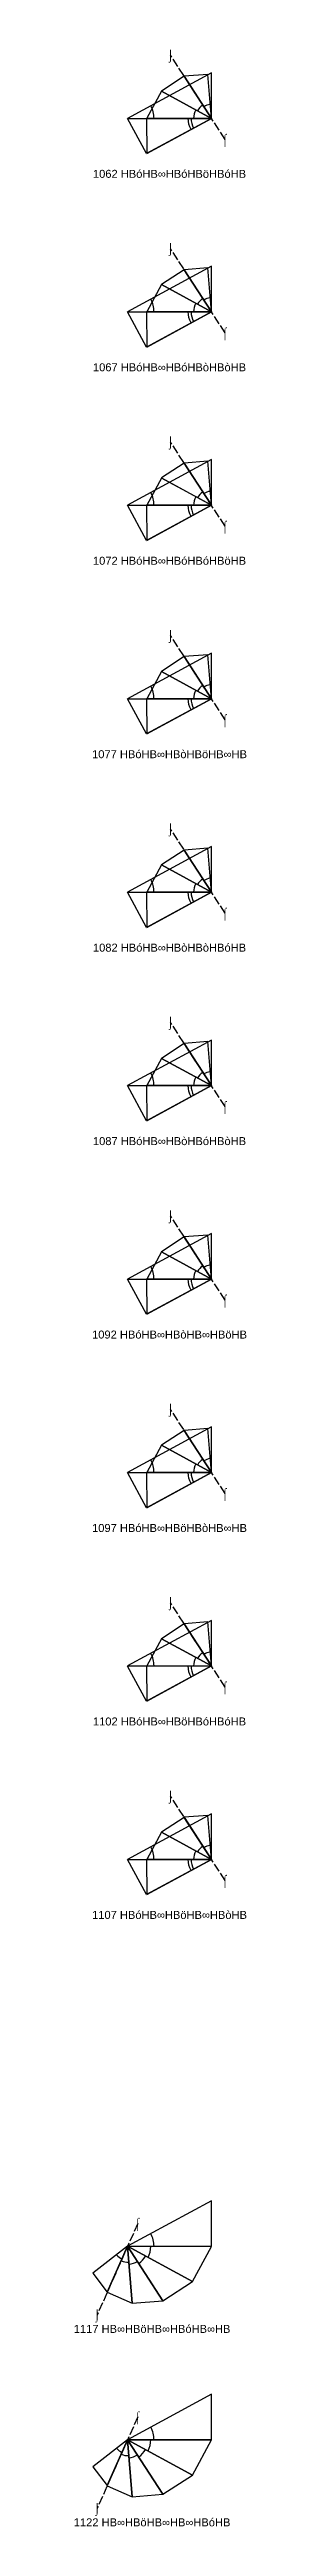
# Model space of a CAD drawing. Header units: millimetres. Extents: x 122552 to 1654769, y -10280102 to 62068.
# Drawn here: x 1100588 to 1124325, y -8990061 to -8648857 of the extents above; entities that cross this region are included whole.
import ezdxf
from ezdxf.enums import TextEntityAlignment as Align

# ---------------------------------------------------------------- set-up
doc = ezdxf.new("R2010")
doc.units = ezdxf.units.MM
doc.linetypes.add('ACAD_ISO02W100', pattern=[15, 12, -3])
for name, color, linetype in [('BASE', 170, 'Continuous'), ('HYPOTENUSE', 20, 'Continuous'), ('PERPENDICULAR', 90, 'Continuous'), ('Standard', 7, 'Continuous')]:
    doc.layers.add(name, color=color, linetype=linetype)
doc.styles.add('Arial', font='arial_0.ttf')

msp = doc.modelspace()

# ---------------------------------------------------------------- texts
at = {"style": 'Arial'}
for s, p in [('⌡', (1113844, -8649639)), ('⌠', (1121381, -8661234)), ('1062 HBóHB∞HBóHBöHBóHB', (1113703, -8665980)), ('⌡', (1113844, -8676288)), ('⌠', (1121381, -8687883)), ('1067 HBóHB∞HBóHBòHBòHB', (1113703, -8692628)), ('⌡', (1113844, -8702937)), ('⌠', (1121381, -8714532)), ('1072 HBóHB∞HBóHBóHBöHB', (1113703, -8719277)), ('⌡', (1113844, -8729585)), ('⌠', (1121381, -8741180)), ('1077 HBóHB∞HBòHBöHB∞HB', (1113703, -8745926)), ('⌡', (1113844, -8756234)), ('⌠', (1121381, -8767829)), ('1082 HBóHB∞HBòHBòHBóHB', (1113703, -8772574)), ('⌡', (1113844, -8782883)), ('⌠', (1121381, -8794478)), ('1087 HBóHB∞HBòHBóHBòHB', (1113703, -8799223)), ('⌡', (1113844, -8809531)), ('⌠', (1121381, -8821126)), ('1092 HBóHB∞HBòHB∞HBöHB', (1113703, -8825872)), ('⌡', (1113844, -8836180)), ('⌠', (1121381, -8847775)), ('1097 HBóHB∞HBöHBòHB∞HB', (1113703, -8852520)), ('⌡', (1113844, -8862829)), ('⌠', (1121381, -8874424)), ('1102 HBóHB∞HBöHBóHBóHB', (1113703, -8879169)), ('⌡', (1113844, -8889477)), ('⌠', (1121381, -8901072)), ('1107 HBóHB∞HBöHB∞HBòHB', (1113703, -8905818)), ('⌠', (1109313, -8948311)), ('1117 HB∞HBöHB∞HBóHB∞HB', (1111294, -8962846)), ('⌡', (1103698, -8960950)), ('⌠', (1109313, -8974960)), ('⌡', (1103698, -8987598)), ('1122 HB∞HBöHB∞HB∞HBóHB', (1111294, -8989495))]:
    msp.add_text(s, height=1100, dxfattribs=at).set_placement(p, align=Align.MIDDLE_CENTER)

# ---------------------------------------------------------------- blocks, each defined once
blk = doc.blocks.new('fundamental_block_GT')
at = {"color": 4}
blk.add_arc((0, -2), 277, 359.9799, 28.4254, dxfattribs=at)
at = {"layer": 'BASE'}
blk.add_line((0, 0), (879, -7), dxfattribs=at)
at = {"layer": 'HYPOTENUSE'}
blk.add_line((883, 469), (0, 0), dxfattribs=at)
at = {"layer": 'PERPENDICULAR'}
blk.add_line((879, -7), (883, 469), dxfattribs=at)

# ---------------------------------------------------------------- linework, layer by layer
at = {"linetype": 'ACAD_ISO02W100', "ltscale": 100}
for p, q in [((1121381, -8661234), (1113844, -8649639)), ((1121381, -8687883), (1113844, -8676288)), ((1121381, -8714532), (1113844, -8702937)), ((1121381, -8741180), (1113844, -8729585)), ((1121381, -8767829), (1113844, -8756234)), ((1121381, -8794478), (1113844, -8782883)), ((1121381, -8821126), (1113844, -8809531)), ((1121381, -8847775), (1113844, -8836180)), ((1121381, -8874424), (1113844, -8862829)), ((1121381, -8901072), (1113844, -8889477)), ((1109313, -8948311), (1103698, -8960950)), ((1109313, -8974960), (1103698, -8987598))]:
    msp.add_line(p, q, dxfattribs=at)

# ---------------------------------------------------------------- block references
for p, xscale, yscale, zscale, rotation in [((1119497, -8658336), 7.867265571233637, 7.867265571233637, 7.867265571233637, 123.5116672382125), ((1119497, -8658336), 6.914651890687836, 6.914651890687836, 6.914651890687836, 95.02333447641388), ((1119497, -8658336), -11.58735412275403, 11.58735412275403, 11.58735412275403, 27.99999999999958), ((1119497, -8658336), 8.951118371073443, 8.951118371073443, 8.951118371073443, 151.9999999999985), ((1119497, -8658336), 10.184290763736, 10.184290763736, 10.184290763736, 180.4883327617911), ((1119497, -8684984), -11.58735412275403, 11.58735412275403, 11.58735412275403, 27.99999999999958), ((1119497, -8684984), 7.867265571233637, 7.867265571233637, 7.867265571233637, 123.5116672382125), ((1119497, -8684984), 6.914651890687836, 6.914651890687836, 6.914651890687836, 95.02333447641388), ((1119497, -8684984), 8.951118371073443, 8.951118371073443, 8.951118371073443, 151.9999999999985), ((1119497, -8684984), 10.184290763736, 10.184290763736, 10.184290763736, 180.4883327617911), ((1119497, -8711633), -11.58735412275403, 11.58735412275403, 11.58735412275403, 27.99999999999958), ((1119497, -8711633), 7.867265571233637, 7.867265571233637, 7.867265571233637, 123.5116672382125), ((1119497, -8711633), 6.914651890687836, 6.914651890687836, 6.914651890687836, 95.02333447641388), ((1119497, -8711633), 8.951118371073443, 8.951118371073443, 8.951118371073443, 151.9999999999985), ((1119497, -8711633), 10.184290763736, 10.184290763736, 10.184290763736, 180.4883327617911), ((1119497, -8738282), -11.58735412275403, 11.58735412275403, 11.58735412275403, 27.99999999999958), ((1119497, -8738282), 8.951118371073443, 8.951118371073443, 8.951118371073443, 151.9999999999985), ((1119497, -8738282), 7.867265571233637, 7.867265571233637, 7.867265571233637, 123.5116672382125), ((1119497, -8738282), 6.914651890687836, 6.914651890687836, 6.914651890687836, 95.02333447641388), ((1119497, -8738282), 10.184290763736, 10.184290763736, 10.184290763736, 180.4883327617911), ((1119497, -8764930), -11.58735412275403, 11.58735412275403, 11.58735412275403, 27.99999999999958), ((1119497, -8764930), 8.951118371073443, 8.951118371073443, 8.951118371073443, 151.9999999999985), ((1119497, -8764930), 7.867265571233637, 7.867265571233637, 7.867265571233637, 123.5116672382125), ((1119497, -8764930), 6.914651890687836, 6.914651890687836, 6.914651890687836, 95.02333447641388), ((1119497, -8764930), 10.184290763736, 10.184290763736, 10.184290763736, 180.4883327617911), ((1119497, -8791579), 7.867265571233637, 7.867265571233637, 7.867265571233637, 123.5116672382125), ((1119497, -8791579), 6.914651890687836, 6.914651890687836, 6.914651890687836, 95.02333447641388), ((1119497, -8791579), -11.58735412275403, 11.58735412275403, 11.58735412275403, 27.99999999999958), ((1119497, -8791579), 8.951118371073443, 8.951118371073443, 8.951118371073443, 151.9999999999985), ((1119497, -8791579), 10.184290763736, 10.184290763736, 10.184290763736, 180.4883327617911), ((1119497, -8818228), 7.867265571233637, 7.867265571233637, 7.867265571233637, 123.5116672382125), ((1119497, -8818228), 6.914651890687836, 6.914651890687836, 6.914651890687836, 95.02333447641388), ((1119497, -8818228), -11.58735412275403, 11.58735412275403, 11.58735412275403, 27.99999999999958), ((1119497, -8818228), 8.951118371073443, 8.951118371073443, 8.951118371073443, 151.9999999999985), ((1119497, -8818228), 10.184290763736, 10.184290763736, 10.184290763736, 180.4883327617911), ((1119497, -8844876), -11.58735412275403, 11.58735412275403, 11.58735412275403, 27.99999999999958), ((1119497, -8844876), 7.867265571233751, 7.867265571233751, 7.867265571233751, 123.511667238211), ((1119497, -8844876), 6.914651890687708, 6.914651890687708, 6.914651890687708, 95.02333447641226), ((1119497, -8844876), 8.951118371073562, 8.951118371073562, 8.951118371073562, 151.9999999999985), ((1119497, -8844876), 10.184290763736, 10.184290763736, 10.184290763736, 180.4883327617911), ((1119497, -8871525), -11.58735412275403, 11.58735412275403, 11.58735412275403, 27.99999999999958), ((1119497, -8871525), 8.951118371073562, 8.951118371073562, 8.951118371073562, 151.9999999999985), ((1119497, -8871525), 7.867265571233751, 7.867265571233751, 7.867265571233751, 123.511667238211), ((1119497, -8871525), 6.914651890687708, 6.914651890687708, 6.914651890687708, 95.02333447641226), ((1119497, -8871525), 10.184290763736, 10.184290763736, 10.184290763736, 180.4883327617911), ((1119497, -8898174), -11.58735412275403, 11.58735412275403, 11.58735412275403, 27.99999999999958), ((1119497, -8898174), 8.951118371073562, 8.951118371073562, 8.951118371073562, 151.9999999999985), ((1119497, -8898174), 7.867265571233751, 7.867265571233751, 7.867265571233751, 123.511667238211), ((1119497, -8898174), 6.914651890687708, 6.914651890687708, 6.914651890687708, 95.02333447641226), ((1119497, -8898174), 10.184290763736, 10.184290763736, 10.184290763736, 180.4883327617911), ((1107909, -8951471), 10.18429076373612, 10.18429076373612, 10.18429076373612, 303.5116672382094), ((1107909, -8951471), 11.58735412275403, 11.58735412275403, 11.58735412275403, 332.0000000000002), ((1107909, -8951471), 6.914651890687655, 6.914651890687655, 6.914651890687655, 218.0466689528337), ((1107909, -8951471), 7.867265571234018, 7.867265571234018, 7.867265571234018, 246.5350017146322), ((1107909, -8951471), 8.951118371073811, 8.951118371073811, 8.951118371073811, 275.0233344764194), ((1107909, -8978120), 11.58735412275403, 11.58735412275403, 11.58735412275403, 332.0000000000002), ((1107909, -8978120), 10.18429076373612, 10.18429076373612, 10.18429076373612, 303.5116672382094), ((1107909, -8978120), 6.914651890687655, 6.914651890687655, 6.914651890687655, 218.0466689528337), ((1107909, -8978120), 7.867265571234018, 7.867265571234018, 7.867265571234018, 246.5350017146322), ((1107909, -8978120), 8.951118371073811, 8.951118371073811, 8.951118371073811, 275.0233344764194)]:
    msp.add_blockref('fundamental_block_GT', p, dxfattribs=dict(xscale=xscale, yscale=yscale, zscale=zscale, rotation=rotation))
at = {"layer": 'Standard', "xscale": 13.18371388650824, "yscale": 13.18371388650824, "zscale": 13.18371388650824, "rotation": 0.4883327617913192}
for p in [(1107909, -8658336), (1107909, -8684984), (1107909, -8711633), (1107909, -8738282), (1107909, -8764930), (1107909, -8791579), (1107909, -8818228), (1107909, -8844876), (1107909, -8871525), (1107909, -8898174), (1107909, -8951471), (1107909, -8978120)]:
    msp.add_blockref('fundamental_block_GT', p, dxfattribs=at)

msp.set_redraw_order([(e.dxf.handle, doc.entitydb.next_handle()) for e in msp.query("TEXT MTEXT ATTDEF DIMENSION ARC_DIMENSION")])  # texts and dimensions are drawn at this point

doc.saveas('drawing.dxf')
